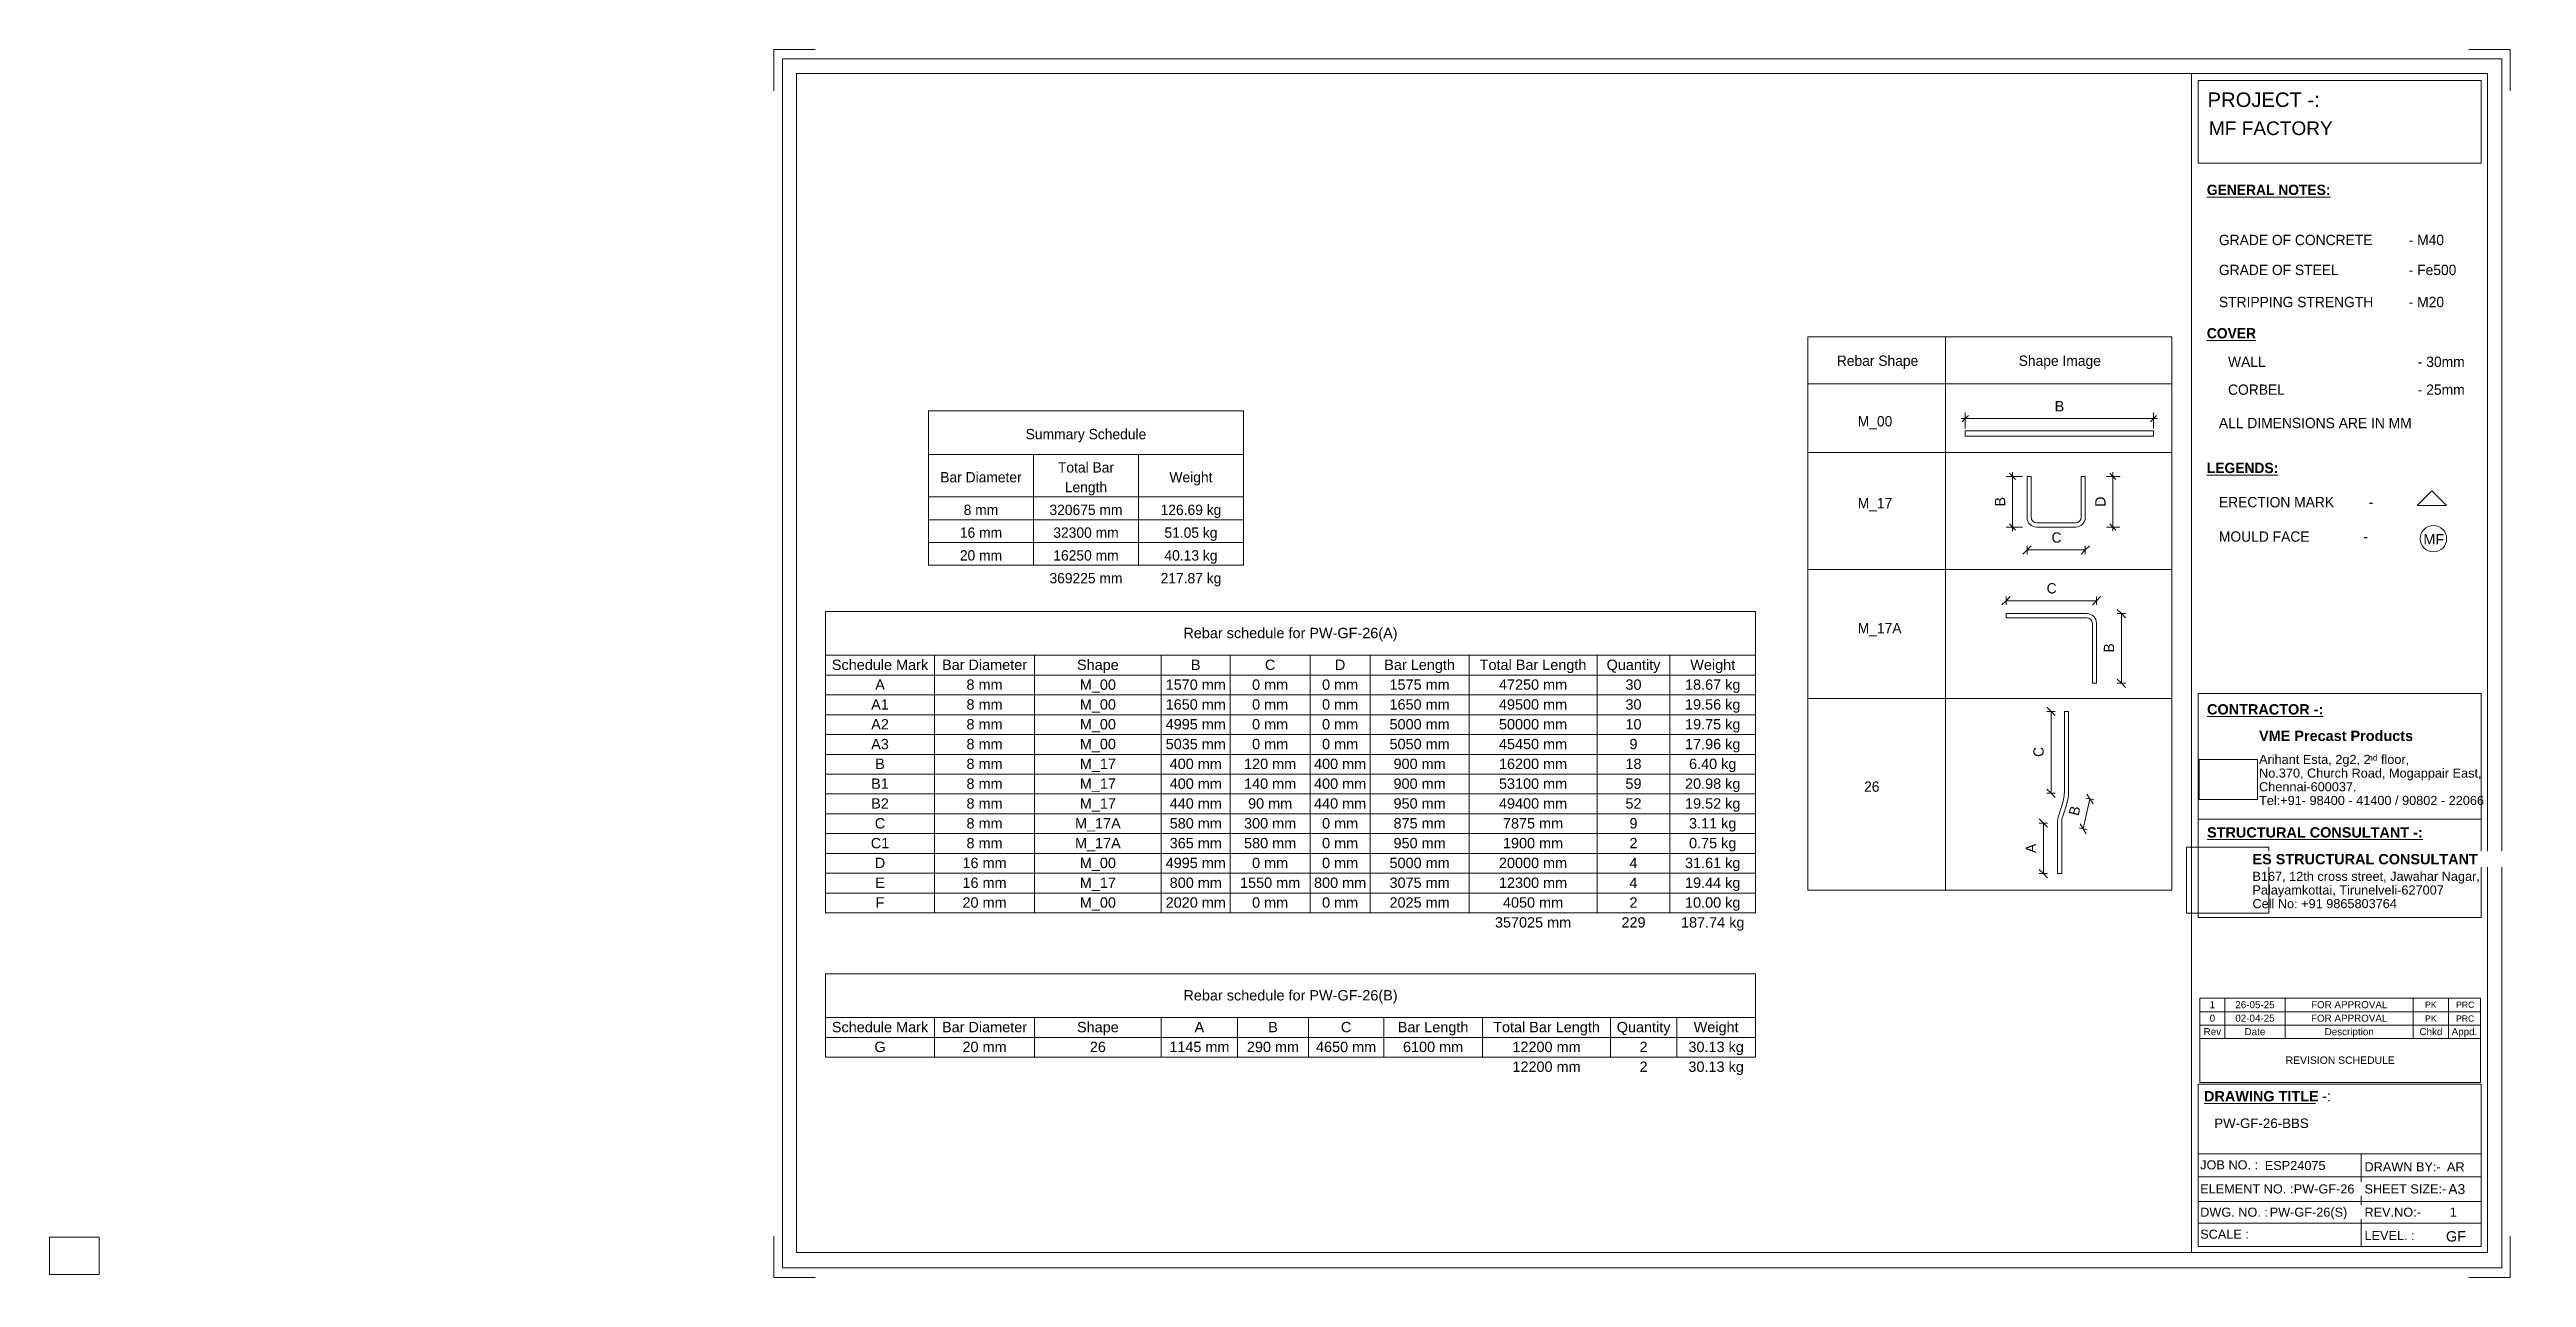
# Paper-space layout 'Layout1' of a CAD drawing. Header units: millimetres. Extents: x 0 to 599, y -1 to 296.
import ezdxf

# ---------------------------------------------------------------- set-up
doc = ezdxf.new("R2010")
doc.units = ezdxf.units.MM
for name, color, linetype, lineweight in [('A-ANNO-DIMS', 211, 'Continuous', 9), ('A-ANNO-DIMS-1', 211, 'Continuous', 9), ('A-DETL-MBND', 5, 'Continuous', 18), ('A-DETL-THIN', 151, 'Continuous', 18), ('G-ANNO-SCHD', 231, 'Continuous', 9), ('G-ANNO-TEXT', 231, 'Continuous', 9), ('G-ANNO-TTLB', 6, 'Continuous', 9), ('G-ANNO-TTLB-MEDM', 33, 'Continuous', 9), ('G-ANNO-TTLB-THIN', 151, 'Continuous', 9)]:
    doc.layers.add(name, color=color, linetype=linetype, lineweight=lineweight)
doc.styles.add('Arial', font='arial.ttf', dxfattribs={"height": 3.5})
doc.styles.add('Arial_1', font='arial.ttf', dxfattribs={"height": 2.2})
doc.styles.add('Arial_10', font='arial.ttf', dxfattribs={"height": 1.5})
doc.styles.add('Arial_2', font='arial.ttf', dxfattribs={"height": 2.4})
doc.styles.add('Arial_3', font='arial.ttf', dxfattribs={"height": 2.5})
doc.styles.add('Arial_4', font='arial.ttf', dxfattribs={"height": 1.42976})
doc.styles.add('Arial_5', font='arial.ttf', dxfattribs={"height": 2.25})
doc.styles.add('Arial_6', font='arial.ttf', dxfattribs={"height": 3.3})
doc.styles.add('Arial_7', font='arial.ttf', dxfattribs={"height": 2.3})
doc.styles.add('Arial_8', font='arial.ttf', dxfattribs={"height": 1.8})
doc.styles.add('Arial_9', font='arial.ttf', dxfattribs={"height": 1.7})
doc.styles.add('Arial_B', font='arialbd.ttf', dxfattribs={"height": 2.5})
doc.styles.add('Nirmala UI', font='Nirmala.ttf', dxfattribs={"height": 2.5})
doc.styles.add('Nirmala UI Semilight', font='NirmalaS.ttf', dxfattribs={"height": 2.5})
doc.styles.add('Nirmala UI Semilight_B', font='', dxfattribs={"height": 2.5})
doc.styles.get('Nirmala UI Semilight_B').set_extended_font_data('Nirmala UI Semilight', bold=True)
doc.dimstyles.new('Arrow_Filled_-_2_5_NI_UI', dxfattribs={"dimscale": 304.8, "dimtxt": 2.61841, "dimasz": 0.006562, "dimexe": 0.003281, "dimexo": 0.0625, "dimgap": 0.003281, "dimtad": 1, "dimdec": 0, "dimzin": 0, "dimdsep": 46, "dimtxsty": 'Nirmala UI Semilight', "dimblk1": 'OBLIQUE', "dimblk2": 'OBLIQUE', "dimsah": 1, "dimcen": 0.09, "dimazin": 0, "dimtfac": 1, "dimtdec": 4, "dimtix": 1, "dimtmove": 0, "dimatfit": 3, "dimfxl": 0.003281, "dimfxlon": 1, "dimtvp": 1, "dimtolj": 1, "dimtzin": 0, "dimarcsym": 2})
doc.dimstyles.new('Diagonal_-_2_5mm_Arial', dxfattribs={"dimscale": 304.8, "dimtxt": 2.550648, "dimasz": 0.004921, "dimexe": 0.004921, "dimexo": 0.0625, "dimgap": 0.003281, "dimtad": 1, "dimdec": 0, "dimzin": 0, "dimdsep": 46, "dimtxsty": 'Arial_3', "dimblk1": 'OBLIQUE', "dimblk2": 'OBLIQUE', "dimsah": 1, "dimcen": 0.09, "dimdle": 0.003281, "dimazin": 0, "dimtfac": 1, "dimtdec": 4, "dimtix": 1, "dimtmove": 0, "dimatfit": 3, "dimfxl": 0.007874, "dimfxlon": 1, "dimtvp": 1, "dimtolj": 1, "dimtzin": 0, "dimarcsym": 2})
doc.dimstyles.new('Diagonal_-_2_5mm_Arial_2', dxfattribs={"dimscale": 304.8, "dimtxt": 2.550648, "dimasz": 0.004921, "dimexe": 0.004921, "dimexo": 0.004921, "dimgap": 0.003281, "dimtad": 1, "dimdec": 0, "dimzin": 0, "dimdsep": 46, "dimtxsty": 'Arial_3', "dimblk1": 'OBLIQUE', "dimblk2": 'OBLIQUE', "dimsah": 1, "dimcen": 0.09, "dimdle": 0.003281, "dimazin": 0, "dimtfac": 1, "dimtdec": 4, "dimtix": 1, "dimtmove": 0, "dimatfit": 3, "dimfxl": 1, "dimtvp": 1, "dimtfill": 1, "dimtolj": 1, "dimtzin": 0, "dimarcsym": 2})
picture_1 = doc.add_image_def('image1.jpg', size_in_pixel=(996, 686))
picture_2 = doc.add_image_def('image2.jpg', size_in_pixel=(1600, 1280))

# ---------------------------------------------------------------- blocks, each defined once
blk = doc.blocks.new('ES-Landscape-A3 - ES-Landscape-A3-502445-PW-GF-26-BBS')
at = {"layer": 'G-ANNO-TTLB'}
for p, q in [((175.24, 296.27), (185.24, 296.27)), ((175.24, 296.27), (175.24, 286.27)), ((595.24, 296.27), (585.24, 296.27)), ((595.24, 296.27), (595.24, 286.27)), ((519.77, 140.54), (588.2, 140.54)), ((519.77, 86.33), (519.77, 140.54)), ((588.2, 86.33), (588.2, 140.54)), ((519.77, 110.14), (588.2, 110.14)), ((519.77, 6.78), (519.77, 46.03)), ((588.2, 6.78), (588.2, 46.03)), ((559.23, 29.2), (559.23, 6.78)), ((175.24, -0.73), (175.24, 9.27)), ((595.24, -0.73), (595.24, 9.27)), ((175.24, -0.73), (185.24, -0.73)), ((595.24, -0.73), (585.24, -0.73))]:
    blk.add_line(p, q, dxfattribs=at)
at = {"layer": 'G-ANNO-TTLB-MEDM'}
for p, q in [((180.73, 290.44), (180.73, 5.31)), ((180.73, 290.44), (589.79, 290.44)), ((518.17, 290.44), (518.17, 5.31)), ((519.77, 268.77), (519.77, 288.77)), ((519.77, 288.77), (588.2, 288.77)), ((588.2, 288.77), (588.2, 268.77)), ((589.79, 290.44), (589.79, 5.31)), ((588.2, 268.77), (519.77, 268.77)), ((519.77, 86.33), (588.2, 86.33)), ((519.77, 6.78), (588.2, 6.78)), ((180.73, 5.31), (589.79, 5.31))]:
    blk.add_line(p, q, dxfattribs=at)
at = {"layer": 'G-ANNO-TTLB-THIN'}
for p, q in [((177.29, 294.03), (177.29, 1.56)), ((593.23, 294.03), (177.29, 294.03)), ((593.23, 1.56), (593.23, 294.03)), ((519.77, 46.03), (588.2, 46.03)), ((519.77, 29.2), (588.2, 29.2)), ((519.77, 23.64), (588.2, 23.64)), ((519.77, 17.68), (588.2, 17.68)), ((519.77, 12.43), (588.2, 12.43)), ((177.29, 1.56), (593.23, 1.56))]:
    blk.add_line(p, q, dxfattribs=at)
at = {"layer": 'G-ANNO-TTLB', "char_height": 2.2, "attachment_point": 1, "style": 'Arial_1'}
for s, insert, width in [('No.370, Church Road, Mogappair East,', (534.5, 122.37), 63.4135), ('Tel:+91- 98400 - 41400 / 90802 - 22066 ', (534.5, 115.75), 65.2574), ('Chennai-600037.', (534.5, 119.06), 27.6582), ('Cell No: +91 9865803764', (532.9, 90.79), 41.0464), ('Palayamkottai, Tirunelveli-627007', (532.9, 94.09), 54.4346), ('JOB NO. :', (520.26, 27.61), 16.5949), ('DRAWN BY:-', (560, 27.14), 21.7257), ('ELEMENT NO. :', (520.26, 21.79), 26.5359), ('SHEET SIZE:-', (560, 21.79), 23.2489), ('DWG. NO. :', (520.26, 16.16), 19.481), ('REV.NO:-', (560, 16.16), 16.0338), ('SCALE :', (520.26, 10.84), 13.8692), ('LEVEL. :', (560, 10.53), 14.3502)]:
    blk.add_mtext(s, dxfattribs=dict(at, insert=insert, width=width))
at = {"layer": 'G-ANNO-TTLB'}
image = blk.add_image(picture_1, insert=(520, 114.84), size_in_units=(14.11, 9.72), dxfattribs=at)
image.dxf.flags = 7
image = blk.add_image(picture_2, insert=(516.95, 87.39), size_in_units=(19.92, 15.93), dxfattribs=at)
image.dxf.flags = 7
at = {"layer": 'G-ANNO-TTLB', "attachment_point": 1, "bg_fill": 3, "box_fill_scale": 1.25, "bg_fill_color": 256, "bg_fill_true_color": 13158600, "bg_fill_transparency": 0}
for s, insert, char_height, width, style in [('PROJECT -:', (522.05, 285.89), 3.5, 33.3502, 'Arial'), ('\\LCONTRACTOR -:', (521.92, 137.94), 2.5, 33.9114, 'Arial_B'), ('\\LSTRUCTURAL CONSULTANT -:', (521.92, 108.18), 2.5, 62.8523, 'Arial_B'), ('\\LDRAWING TITLE', (521.19, 44.36), 2.5, 33.4304, 'Arial_B'), ('A3', (580.27, 21.84), 2.4, 4.9705, 'Arial_2')]:
    blk.add_mtext(s, dxfattribs=dict(at, insert=insert, char_height=char_height, width=width, style=style))
at = {"layer": 'G-ANNO-TTLB', "char_height": 2.5, "attachment_point": 1, "style": 'Arial_B', "bg_fill": 3, "box_fill_scale": 1.25, "bg_fill_color": 256, "bg_fill_true_color": 13158600, "bg_fill_transparency": 0}
for s, insert, width in [('VME Precast Products', (534.5, 131.53), 45.135), ('ES STRUCTURAL CONSULTANT', (532.9, 101.7), 65.6582), ('\\fArial|b1|i0|c0|p34|; ', (548.78, 44.36), 1.2025)]:
    blk.add_mtext(s, dxfattribs=dict(at, insert=insert, width=width))
at = {"layer": 'G-ANNO-TTLB', "attachment_point": 1}
for s, insert, char_height, width, style in [('Arihant Esta, 2g2, 2', (534.5, 125.68), 2.2, 31.9873, 'Arial_1'), ('nd', (560.89, 125.72), 1.43, 2.7257, 'Arial_4'), (' floor,', (563.14, 125.68), 2.2, 9.1392, 'Arial_1'), ('B167, 12th cross street, Jawahar Nagar,', (532.9, 97.4), 2.2, 65.1772, 'Arial_1')]:
    blk.add_mtext(s, dxfattribs=dict(at, insert=insert, char_height=char_height, width=width, style=style))
at = {"layer": 'G-ANNO-TTLB', "insert": (549.77, 44.36), "char_height": 2.5, "width": 2.6456, "attachment_point": 1, "style": 'Arial_3', "bg_fill": 3, "box_fill_scale": 1.25, "bg_fill_color": 256, "bg_fill_true_color": 13158600, "bg_fill_transparency": 0}
blk.add_mtext('-:', dxfattribs=at)
blk = doc.blocks.new('DIMBLOCK1-PW-GF-26-BBS')
at = {"layer": 'A-ANNO-DIMS-1'}
for p, q in [((462.44, 207.01), (509.96, 207.01)), ((463.44, 207.01), (463.44, 208.51)), ((463.44, 207.01), (463.44, 204.61)), ((508.96, 207.01), (508.96, 208.51)), ((508.96, 207.01), (508.96, 204.61))]:
    blk.add_line(p, q, dxfattribs=at)
at = {"layer": 'A-ANNO-DIMS-1', "lineweight": 35}
for p, q in [((463.44, 207.01), (462.69, 206.26)), ((463.44, 207.01), (464.19, 207.76)), ((508.96, 207.01), (508.21, 206.26)), ((508.96, 207.01), (509.71, 207.76))]:
    blk.add_line(p, q, dxfattribs=at)
at = {"layer": 'A-ANNO-DIMS-1', "color": 0, "insert": (485.05, 211.25), "char_height": 2.5, "width": 2.7782, "attachment_point": 1, "line_spacing_factor": 0.941778, "style": 'Arial_3'}
blk.add_mtext('B', dxfattribs=at)
blk = doc.blocks.new('_Oblique')
at = {"color": 0, "linetype": 'ByBlock', "lineweight": -2}
blk.add_line((-0.5, -0.5), (0.5, 0.5), dxfattribs=at)
blk = doc.blocks.new('DIMBLOCK2-PW-GF-26-BBS')
at = {"layer": 'A-ANNO-DIMS-1'}
for p, q in [((474.85, 193.02), (473.35, 193.02)), ((474.85, 179.77), (474.85, 194.02)), ((474.85, 193.02), (477.25, 193.02)), ((474.85, 180.77), (473.35, 180.77)), ((474.85, 180.77), (477.25, 180.77))]:
    blk.add_line(p, q, dxfattribs=at)
at = {"layer": 'A-ANNO-DIMS-1', "lineweight": 35}
for p, q in [((474.85, 193.02), (474.1, 193.77)), ((474.85, 193.02), (475.6, 192.27)), ((474.85, 180.77), (474.1, 181.52)), ((474.85, 180.77), (475.6, 180.02))]:
    blk.add_line(p, q, dxfattribs=at)
at = {"layer": 'A-ANNO-DIMS-1', "color": 0, "insert": (470.6, 185.73), "char_height": 2.5, "width": 2.7782, "attachment_point": 1, "rotation": 90, "line_spacing_factor": 0.941778, "style": 'Arial_3'}
blk.add_mtext('B', dxfattribs=at)
blk = doc.blocks.new('DIMBLOCK3-PW-GF-26-BBS')
at = {"layer": 'A-ANNO-DIMS-1'}
for p, q in [((499.12, 193.02), (497.62, 193.02)), ((499.12, 194.02), (499.12, 179.77)), ((499.12, 193.02), (500.93, 193.02)), ((499.12, 180.77), (497.62, 180.77)), ((499.12, 180.77), (500.82, 180.77))]:
    blk.add_line(p, q, dxfattribs=at)
at = {"layer": 'A-ANNO-DIMS-1', "lineweight": 35}
for p, q in [((499.12, 193.02), (498.37, 193.77)), ((499.12, 193.02), (499.87, 192.27)), ((499.12, 180.77), (498.37, 181.52)), ((499.12, 180.77), (499.87, 180.02))]:
    blk.add_line(p, q, dxfattribs=at)
at = {"layer": 'A-ANNO-DIMS-1', "color": 0, "insert": (494.88, 185.64), "char_height": 2.5, "width": 3.0137, "attachment_point": 1, "rotation": 90, "line_spacing_factor": 0.941778, "style": 'Arial_3', "bg_fill": 3, "box_fill_scale": 1.25, "bg_fill_color": 256, "bg_fill_true_color": 13158600, "bg_fill_transparency": 0}
blk.add_mtext('D', dxfattribs=at)
blk = doc.blocks.new('DIMBLOCK4-PW-GF-26-BBS')
at = {"layer": 'A-ANNO-DIMS-1'}
for p, q in [((473.3, 162.94), (472.3, 161.94)), ((473.3, 162.94), (474.3, 163.94)), ((473.3, 162.94), (473.3, 163.94)), ((473.3, 162.94), (495.17, 162.94)), ((473.3, 162.94), (473.3, 161.94)), ((495.17, 162.94), (494.17, 161.94)), ((495.17, 162.94), (496.17, 163.94)), ((495.17, 162.94), (495.17, 163.94)), ((495.17, 162.94), (495.17, 161.94))]:
    blk.add_line(p, q, dxfattribs=at)
at = {"layer": 'A-ANNO-DIMS-1', "color": 0, "insert": (483.12, 167.21), "char_height": 2.5, "width": 2.6851, "attachment_point": 1, "line_spacing_factor": 1.142579, "style": 'Nirmala UI Semilight'}
blk.add_mtext('C', dxfattribs=at)
blk = doc.blocks.new('DIMBLOCK5-PW-GF-26-BBS')
at = {"layer": 'A-ANNO-DIMS-1'}
for p, q in [((501.2, 159.84), (500.2, 160.84)), ((501.2, 159.84), (500.2, 159.84)), ((501.2, 143), (501.2, 159.84)), ((501.2, 159.84), (502.2, 158.84)), ((501.2, 159.84), (502.2, 159.84)), ((501.2, 143), (500.2, 144)), ((501.2, 143), (500.2, 143)), ((501.2, 143), (502.2, 142)), ((501.2, 143), (502.2, 143))]:
    blk.add_line(p, q, dxfattribs=at)
at = {"layer": 'A-ANNO-DIMS-1', "color": 0, "insert": (496.94, 150.42), "char_height": 2.5, "width": 2.3994, "attachment_point": 1, "rotation": 90, "line_spacing_factor": 1.142579, "style": 'Nirmala UI Semilight'}
blk.add_mtext('B', dxfattribs=at)
blk = doc.blocks.new('DIMBLOCK6-PW-GF-26-BBS')
at = {"layer": 'A-ANNO-DIMS-1'}
for p, q in [((482.34, 109.18), (481.34, 110.18)), ((482.34, 109.18), (481.34, 109.18)), ((482.34, 96.97), (482.34, 109.18)), ((482.34, 109.18), (483.34, 108.18)), ((482.34, 109.18), (483.34, 109.18)), ((482.34, 96.97), (481.34, 97.97)), ((482.34, 96.97), (481.34, 96.97)), ((482.34, 96.97), (483.34, 95.97)), ((482.34, 96.97), (483.34, 96.97))]:
    blk.add_line(p, q, dxfattribs=at)
at = {"layer": 'A-ANNO-DIMS-1', "color": 0, "insert": (478.08, 101.94), "char_height": 2.5, "width": 2.7422, "attachment_point": 1, "rotation": 90, "line_spacing_factor": 1.142579, "style": 'Nirmala UI Semilight'}
blk.add_mtext('A', dxfattribs=at)
blk = doc.blocks.new('DIMBLOCK7-PW-GF-26-BBS')
at = {"layer": 'A-ANNO-DIMS-1'}
for p, q in [((491.96, 107.78), (493.6, 115)), ((493.6, 115), (492.62, 115.22)), ((493.6, 115), (492.84, 116.19)), ((493.6, 115), (494.35, 113.8)), ((493.6, 115), (494.57, 114.78)), ((491.96, 107.78), (490.98, 108)), ((491.96, 107.78), (491.21, 108.97)), ((491.96, 107.78), (492.71, 106.58)), ((491.96, 107.78), (492.94, 107.56))]:
    blk.add_line(p, q, dxfattribs=at)
at = {"layer": 'A-ANNO-DIMS-1', "color": 0, "insert": (488.4, 111.35), "char_height": 2.5, "width": 2.3994, "attachment_point": 1, "rotation": 77.23618, "line_spacing_factor": 1.142579, "style": 'Nirmala UI Semilight'}
blk.add_mtext('B', dxfattribs=at)
blk = doc.blocks.new('DIMBLOCK8-PW-GF-26-BBS')
at = {"layer": 'A-ANNO-DIMS-1'}
for p, q in [((484.17, 136.19), (483.17, 137.19)), ((484.17, 136.19), (483.17, 136.19)), ((484.17, 116.4), (484.17, 136.19)), ((484.17, 136.19), (485.17, 135.19)), ((484.17, 136.19), (485.17, 136.19)), ((484.17, 116.4), (483.17, 117.4)), ((484.17, 116.4), (483.17, 116.4)), ((484.17, 116.4), (485.17, 115.4)), ((484.17, 116.4), (485.17, 116.4))]:
    blk.add_line(p, q, dxfattribs=at)
at = {"layer": 'A-ANNO-DIMS-1', "color": 0, "insert": (479.9, 125.18), "char_height": 2.5, "width": 2.6851, "attachment_point": 1, "rotation": 90, "line_spacing_factor": 1.142579, "style": 'Nirmala UI Semilight'}
blk.add_mtext('C', dxfattribs=at)
blk = doc.blocks.new('DIMBLOCK9-PW-GF-26-BBS')
at = {"layer": 'A-ANNO-DIMS-1'}
for p, q in [((478.37, 175.24), (477.37, 174.24)), ((478.37, 175.24), (479.37, 176.24)), ((478.37, 175.24), (478.37, 176.24)), ((478.37, 175.24), (492.46, 175.24)), ((478.37, 175.24), (478.37, 174.24)), ((492.46, 175.24), (491.46, 174.24)), ((492.46, 175.24), (493.46, 176.24)), ((492.46, 175.24), (492.46, 176.24)), ((492.46, 175.24), (492.46, 174.24))]:
    blk.add_line(p, q, dxfattribs=at)
at = {"layer": 'A-ANNO-DIMS-1', "color": 0, "insert": (484.3, 179.5), "char_height": 2.5, "width": 2.6851, "attachment_point": 1, "line_spacing_factor": 1.142579, "style": 'Nirmala UI Semilight'}
blk.add_mtext('C', dxfattribs=at)

psp = doc.layouts.get("Layout1")

# ---------------------------------------------------------------- linework, layer by layer
at = {"layer": 'A-DETL-MBND'}
for p, q in [((425.32, 215.44), (513.41, 215.44)), ((463.44, 204.04), (508.96, 204.04)), ((463.44, 204.04), (463.44, 202.74)), ((508.96, 204.04), (508.96, 202.74)), ((463.44, 202.74), (508.96, 202.74))]:
    psp.add_line(p, q, dxfattribs=at)
at = {"layer": 'A-DETL-THIN'}
for p, q in [((425.32, 226.77), (513.41, 226.77)), ((425.32, 226.77), (425.32, 92.93)), ((458.61, 226.77), (458.61, 92.93)), ((513.41, 226.77), (513.41, 92.93)), ((425.32, 198.79), (513.41, 198.79)), ((478.37, 183.08), (478.37, 193.02)), ((478.37, 193.02), (479.37, 193.02)), ((479.37, 193.02), (479.37, 183.14)), ((491.46, 193.02), (491.46, 183.14)), ((492.46, 193.02), (491.46, 193.02)), ((492.46, 183.08), (492.46, 193.02)), ((576.32, 189.51), (572.78, 185.98)), ((572.78, 185.98), (579.86, 185.98)), ((579.86, 185.98), (576.32, 189.51)), ((490.15, 180.77), (480.68, 180.77)), ((480.75, 181.77), (490.09, 181.77)), ((425.32, 170.52), (513.41, 170.52)), ((473.3, 159.84), (492.86, 159.84)), ((473.3, 159.84), (473.3, 158.84)), ((492.82, 158.84), (473.3, 158.84)), ((494.17, 143), (494.17, 157.49)), ((495.17, 157.53), (495.17, 143)), ((425.32, 139.27), (513.41, 139.27)), ((494.17, 143), (495.17, 143)), ((487.4, 116.4), (487.4, 136.19)), ((487.4, 136.19), (488.4, 136.19)), ((488.4, 136.19), (488.4, 116.4)), ((486.06, 111.11), (487.08, 114.38)), ((488.04, 114.08), (487.01, 110.81)), ((485.76, 96.97), (485.76, 109.18)), ((486.76, 109.18), (486.76, 96.97)), ((485.76, 96.97), (486.76, 96.97)), ((425.32, 92.93), (513.41, 92.93))]:
    psp.add_line(p, q, dxfattribs=at)
psp.add_circle((576.67, 177.96), 3.2, dxfattribs=at)
for centre, radius, start, end in [((480.68, 183.08), 2.31, 180, 270), ((480.75, 183.14), 1.38, 180, 270), ((490.09, 183.14), 1.38, 270, 0), ((490.15, 183.08), 2.31, 270, 0), ((492.82, 157.49), 1.35, 0, 90), ((492.86, 157.53), 2.31, 360, 90), ((480.64, 116.4), 6.75, 342.52997, 360), ((480.64, 116.4), 7.75, 342.52997, 0), ((492.18, 109.18), 6.42, 162.52997, 180), ((492.18, 109.18), 5.42, 162.52997, 180)]:
    psp.add_arc(centre, radius, start, end, dxfattribs=at)

# ---------------------------------------------------------------- viewports
at = {"layer": '0'}
psp.add_viewport(center=(6, 4.5), size=(12, 9), view_center_point=(6, 4.5), view_height=12, dxfattribs=at)

# ---------------------------------------------------------------- next in the draw order: block references
at = {"layer": 'G-ANNO-TTLB'}
psp.add_blockref('ES-Landscape-A3 - ES-Landscape-A3-502445-PW-GF-26-BBS', (0, 0), dxfattribs=at)

# ---------------------------------------------------------------- next in the draw order: linework, layer by layer
at = {"layer": 'A-DETL-THIN', "lineweight": 9}
for p, q in [((212.62, 208.92), (212.62, 198.34)), ((288.82, 208.92), (212.62, 208.92)), ((288.82, 198.34), (288.82, 208.92)), ((212.62, 198.34), (212.62, 188.07)), ((212.62, 198.34), (288.82, 198.34)), ((238.02, 198.34), (238.02, 188.07)), ((263.42, 198.34), (263.42, 188.07)), ((288.82, 198.34), (288.82, 188.07)), ((238.02, 188.07), (212.62, 188.07)), ((212.62, 188.07), (212.62, 182.55)), ((263.42, 188.07), (238.02, 188.07)), ((238.02, 188.07), (238.02, 182.55)), ((288.82, 188.07), (263.42, 188.07)), ((263.42, 188.07), (263.42, 182.55)), ((288.82, 188.07), (288.82, 182.55)), ((238.02, 182.55), (212.62, 182.55)), ((212.62, 182.55), (212.62, 177.04)), ((263.42, 182.55), (238.02, 182.55)), ((238.02, 182.55), (238.02, 177.04)), ((288.82, 182.55), (263.42, 182.55)), ((263.42, 182.55), (263.42, 177.04)), ((288.82, 182.55), (288.82, 177.04)), ((238.02, 177.04), (212.62, 177.04)), ((212.62, 177.04), (212.62, 171.53)), ((263.42, 177.04), (238.02, 177.04)), ((238.02, 177.04), (238.02, 171.53)), ((288.82, 177.04), (263.42, 177.04)), ((263.42, 177.04), (263.42, 171.53)), ((288.82, 177.04), (288.82, 171.53)), ((238.02, 171.53), (212.62, 171.53)), ((263.42, 171.53), (238.02, 171.53)), ((288.82, 171.53), (263.42, 171.53)), ((187.7, 160.34), (187.7, 149.76)), ((412.69, 160.34), (187.7, 160.34)), ((412.69, 149.76), (412.69, 160.34)), ((187.7, 149.76), (187.7, 144.97)), ((187.7, 149.76), (412.69, 149.76)), ((214.1, 144.97), (187.7, 144.97)), ((187.7, 144.97), (187.7, 140.18)), ((214.1, 149.76), (214.1, 144.97)), ((238.25, 144.97), (214.1, 144.97)), ((214.1, 144.97), (214.1, 140.18)), ((238.25, 149.76), (238.25, 144.97)), ((268.95, 144.97), (238.25, 144.97)), ((238.25, 144.97), (238.25, 140.18)), ((268.95, 149.76), (268.95, 144.97)), ((285.61, 144.97), (268.95, 144.97)), ((268.95, 144.97), (268.95, 140.18)), ((285.61, 149.76), (285.61, 144.97)), ((304.93, 144.97), (285.61, 144.97)), ((285.61, 144.97), (285.61, 140.18)), ((304.93, 149.76), (304.93, 144.97)), ((319.48, 144.97), (304.93, 144.97)), ((304.93, 144.97), (304.93, 140.18)), ((319.48, 149.76), (319.48, 144.97)), ((343.38, 144.97), (319.48, 144.97)), ((319.48, 144.97), (319.48, 140.18)), ((343.38, 149.76), (343.38, 144.97)), ((374.36, 144.97), (343.38, 144.97)), ((343.38, 144.97), (343.38, 140.18)), ((374.36, 149.76), (374.36, 144.97)), ((391.98, 144.97), (374.36, 144.97)), ((374.36, 144.97), (374.36, 140.18)), ((391.98, 149.76), (391.98, 144.97)), ((412.69, 144.97), (391.98, 144.97)), ((391.98, 144.97), (391.98, 140.18)), ((412.69, 149.76), (412.69, 144.97)), ((412.69, 144.97), (412.69, 140.18)), ((214.1, 140.18), (187.7, 140.18)), ((187.7, 140.18), (187.7, 135.39)), ((238.25, 140.18), (214.1, 140.18)), ((214.1, 140.18), (214.1, 135.39)), ((268.95, 140.18), (238.25, 140.18)), ((238.25, 140.18), (238.25, 135.39)), ((285.61, 140.18), (268.95, 140.18)), ((268.95, 140.18), (268.95, 135.39)), ((304.93, 140.18), (285.61, 140.18)), ((285.61, 140.18), (285.61, 135.39)), ((319.48, 140.18), (304.93, 140.18)), ((304.93, 140.18), (304.93, 135.39)), ((343.38, 140.18), (319.48, 140.18)), ((319.48, 140.18), (319.48, 135.39)), ((374.36, 140.18), (343.38, 140.18)), ((343.38, 140.18), (343.38, 135.39)), ((391.98, 140.18), (374.36, 140.18)), ((374.36, 140.18), (374.36, 135.39)), ((412.69, 140.18), (391.98, 140.18)), ((391.98, 140.18), (391.98, 135.39)), ((412.69, 140.18), (412.69, 135.39)), ((214.1, 135.39), (187.7, 135.39)), ((187.7, 135.39), (187.7, 130.59)), ((238.25, 135.39), (214.1, 135.39)), ((214.1, 135.39), (214.1, 130.59)), ((268.95, 135.39), (238.25, 135.39)), ((238.25, 135.39), (238.25, 130.59)), ((285.61, 135.39), (268.95, 135.39)), ((268.95, 135.39), (268.95, 130.59)), ((304.93, 135.39), (285.61, 135.39)), ((285.61, 135.39), (285.61, 130.59)), ((319.48, 135.39), (304.93, 135.39)), ((304.93, 135.39), (304.93, 130.59)), ((343.38, 135.39), (319.48, 135.39)), ((319.48, 135.39), (319.48, 130.59)), ((374.36, 135.39), (343.38, 135.39)), ((343.38, 135.39), (343.38, 130.59)), ((391.98, 135.39), (374.36, 135.39)), ((374.36, 135.39), (374.36, 130.59)), ((412.69, 135.39), (391.98, 135.39)), ((391.98, 135.39), (391.98, 130.59)), ((412.69, 135.39), (412.69, 130.59)), ((214.1, 130.59), (187.7, 130.59)), ((187.7, 130.59), (187.7, 125.8)), ((238.25, 130.59), (214.1, 130.59)), ((214.1, 130.59), (214.1, 125.8)), ((268.95, 130.59), (238.25, 130.59)), ((238.25, 130.59), (238.25, 125.8)), ((285.61, 130.59), (268.95, 130.59)), ((268.95, 130.59), (268.95, 125.8)), ((304.93, 130.59), (285.61, 130.59)), ((285.61, 130.59), (285.61, 125.8)), ((319.48, 130.59), (304.93, 130.59)), ((304.93, 130.59), (304.93, 125.8)), ((343.38, 130.59), (319.48, 130.59)), ((319.48, 130.59), (319.48, 125.8)), ((374.36, 130.59), (343.38, 130.59)), ((343.38, 130.59), (343.38, 125.8)), ((391.98, 130.59), (374.36, 130.59)), ((374.36, 130.59), (374.36, 125.8)), ((412.69, 130.59), (391.98, 130.59)), ((391.98, 130.59), (391.98, 125.8)), ((412.69, 130.59), (412.69, 125.8)), ((214.1, 125.8), (187.7, 125.8)), ((187.7, 125.8), (187.7, 121.01)), ((214.1, 121.01), (187.7, 121.01)), ((187.7, 121.01), (187.7, 116.22)), ((238.25, 125.8), (214.1, 125.8)), ((214.1, 125.8), (214.1, 121.01)), ((238.25, 121.01), (214.1, 121.01)), ((214.1, 121.01), (214.1, 116.22)), ((268.95, 125.8), (238.25, 125.8)), ((238.25, 125.8), (238.25, 121.01)), ((268.95, 121.01), (238.25, 121.01)), ((238.25, 121.01), (238.25, 116.22)), ((285.61, 125.8), (268.95, 125.8)), ((268.95, 125.8), (268.95, 121.01)), ((285.61, 121.01), (268.95, 121.01)), ((268.95, 121.01), (268.95, 116.22)), ((304.93, 125.8), (285.61, 125.8)), ((285.61, 125.8), (285.61, 121.01)), ((304.93, 121.01), (285.61, 121.01)), ((285.61, 121.01), (285.61, 116.22)), ((319.48, 125.8), (304.93, 125.8)), ((304.93, 125.8), (304.93, 121.01)), ((319.48, 121.01), (304.93, 121.01)), ((304.93, 121.01), (304.93, 116.22)), ((343.38, 125.8), (319.48, 125.8)), ((319.48, 125.8), (319.48, 121.01)), ((343.38, 121.01), (319.48, 121.01)), ((319.48, 121.01), (319.48, 116.22)), ((374.36, 125.8), (343.38, 125.8)), ((343.38, 125.8), (343.38, 121.01)), ((374.36, 121.01), (343.38, 121.01)), ((343.38, 121.01), (343.38, 116.22)), ((391.98, 125.8), (374.36, 125.8)), ((374.36, 125.8), (374.36, 121.01)), ((391.98, 121.01), (374.36, 121.01)), ((374.36, 121.01), (374.36, 116.22)), ((412.69, 125.8), (391.98, 125.8)), ((391.98, 125.8), (391.98, 121.01)), ((412.69, 121.01), (391.98, 121.01)), ((391.98, 121.01), (391.98, 116.22)), ((412.69, 125.8), (412.69, 121.01)), ((412.69, 121.01), (412.69, 116.22)), ((214.1, 116.22), (187.7, 116.22)), ((187.7, 116.22), (187.7, 111.43)), ((238.25, 116.22), (214.1, 116.22)), ((214.1, 116.22), (214.1, 111.43)), ((268.95, 116.22), (238.25, 116.22)), ((238.25, 116.22), (238.25, 111.43)), ((285.61, 116.22), (268.95, 116.22)), ((268.95, 116.22), (268.95, 111.43)), ((304.93, 116.22), (285.61, 116.22)), ((285.61, 116.22), (285.61, 111.43)), ((319.48, 116.22), (304.93, 116.22)), ((304.93, 116.22), (304.93, 111.43)), ((343.38, 116.22), (319.48, 116.22)), ((319.48, 116.22), (319.48, 111.43)), ((374.36, 116.22), (343.38, 116.22)), ((343.38, 116.22), (343.38, 111.43)), ((391.98, 116.22), (374.36, 116.22)), ((374.36, 116.22), (374.36, 111.43)), ((412.69, 116.22), (391.98, 116.22)), ((391.98, 116.22), (391.98, 111.43)), ((412.69, 116.22), (412.69, 111.43)), ((214.1, 111.43), (187.7, 111.43)), ((187.7, 111.43), (187.7, 106.63)), ((238.25, 111.43), (214.1, 111.43)), ((214.1, 111.43), (214.1, 106.63)), ((268.95, 111.43), (238.25, 111.43)), ((238.25, 111.43), (238.25, 106.63)), ((285.61, 111.43), (268.95, 111.43)), ((268.95, 111.43), (268.95, 106.63)), ((304.93, 111.43), (285.61, 111.43)), ((285.61, 111.43), (285.61, 106.63)), ((319.48, 111.43), (304.93, 111.43)), ((304.93, 111.43), (304.93, 106.63)), ((343.38, 111.43), (319.48, 111.43)), ((319.48, 111.43), (319.48, 106.63)), ((374.36, 111.43), (343.38, 111.43)), ((343.38, 111.43), (343.38, 106.63)), ((391.98, 111.43), (374.36, 111.43)), ((374.36, 111.43), (374.36, 106.63)), ((412.69, 111.43), (391.98, 111.43)), ((391.98, 111.43), (391.98, 106.63)), ((412.69, 111.43), (412.69, 106.63)), ((214.1, 106.63), (187.7, 106.63)), ((187.7, 106.63), (187.7, 101.84)), ((238.25, 106.63), (214.1, 106.63)), ((214.1, 106.63), (214.1, 101.84)), ((268.95, 106.63), (238.25, 106.63)), ((238.25, 106.63), (238.25, 101.84)), ((285.61, 106.63), (268.95, 106.63)), ((268.95, 106.63), (268.95, 101.84)), ((304.93, 106.63), (285.61, 106.63)), ((285.61, 106.63), (285.61, 101.84)), ((319.48, 106.63), (304.93, 106.63)), ((304.93, 106.63), (304.93, 101.84)), ((343.38, 106.63), (319.48, 106.63)), ((319.48, 106.63), (319.48, 101.84)), ((374.36, 106.63), (343.38, 106.63)), ((343.38, 106.63), (343.38, 101.84)), ((391.98, 106.63), (374.36, 106.63)), ((374.36, 106.63), (374.36, 101.84)), ((412.69, 106.63), (391.98, 106.63)), ((391.98, 106.63), (391.98, 101.84)), ((412.69, 106.63), (412.69, 101.84)), ((214.1, 101.84), (187.7, 101.84)), ((187.7, 101.84), (187.7, 97.05)), ((214.1, 97.05), (187.7, 97.05)), ((187.7, 97.05), (187.7, 92.26)), ((238.25, 101.84), (214.1, 101.84)), ((214.1, 101.84), (214.1, 97.05)), ((238.25, 97.05), (214.1, 97.05)), ((214.1, 97.05), (214.1, 92.26)), ((268.95, 101.84), (238.25, 101.84)), ((238.25, 101.84), (238.25, 97.05)), ((268.95, 97.05), (238.25, 97.05)), ((238.25, 97.05), (238.25, 92.26)), ((285.61, 101.84), (268.95, 101.84)), ((268.95, 101.84), (268.95, 97.05)), ((285.61, 97.05), (268.95, 97.05)), ((268.95, 97.05), (268.95, 92.26)), ((304.93, 101.84), (285.61, 101.84)), ((285.61, 101.84), (285.61, 97.05)), ((304.93, 97.05), (285.61, 97.05)), ((285.61, 97.05), (285.61, 92.26)), ((319.48, 101.84), (304.93, 101.84)), ((304.93, 101.84), (304.93, 97.05)), ((319.48, 97.05), (304.93, 97.05)), ((304.93, 97.05), (304.93, 92.26)), ((343.38, 101.84), (319.48, 101.84)), ((319.48, 101.84), (319.48, 97.05)), ((343.38, 97.05), (319.48, 97.05)), ((319.48, 97.05), (319.48, 92.26)), ((374.36, 101.84), (343.38, 101.84)), ((343.38, 101.84), (343.38, 97.05)), ((374.36, 97.05), (343.38, 97.05)), ((343.38, 97.05), (343.38, 92.26)), ((391.98, 101.84), (374.36, 101.84)), ((374.36, 101.84), (374.36, 97.05)), ((391.98, 97.05), (374.36, 97.05)), ((374.36, 97.05), (374.36, 92.26)), ((412.69, 101.84), (391.98, 101.84)), ((391.98, 101.84), (391.98, 97.05)), ((412.69, 97.05), (391.98, 97.05)), ((391.98, 97.05), (391.98, 92.26)), ((412.69, 101.84), (412.69, 97.05)), ((412.69, 97.05), (412.69, 92.26)), ((214.1, 92.26), (187.7, 92.26)), ((187.7, 92.26), (187.7, 87.47)), ((238.25, 92.26), (214.1, 92.26)), ((214.1, 92.26), (214.1, 87.47)), ((268.95, 92.26), (238.25, 92.26)), ((238.25, 92.26), (238.25, 87.47)), ((285.61, 92.26), (268.95, 92.26)), ((268.95, 92.26), (268.95, 87.47)), ((304.93, 92.26), (285.61, 92.26)), ((285.61, 92.26), (285.61, 87.47)), ((319.48, 92.26), (304.93, 92.26)), ((304.93, 92.26), (304.93, 87.47)), ((343.38, 92.26), (319.48, 92.26)), ((319.48, 92.26), (319.48, 87.47)), ((374.36, 92.26), (343.38, 92.26)), ((343.38, 92.26), (343.38, 87.47)), ((391.98, 92.26), (374.36, 92.26)), ((374.36, 92.26), (374.36, 87.47)), ((412.69, 92.26), (391.98, 92.26)), ((391.98, 92.26), (391.98, 87.47)), ((412.69, 92.26), (412.69, 87.47)), ((214.1, 87.47), (187.7, 87.47)), ((238.25, 87.47), (214.1, 87.47)), ((268.95, 87.47), (238.25, 87.47)), ((285.61, 87.47), (268.95, 87.47)), ((304.93, 87.47), (285.61, 87.47)), ((319.48, 87.47), (304.93, 87.47)), ((343.38, 87.47), (319.48, 87.47)), ((374.36, 87.47), (343.38, 87.47)), ((391.98, 87.47), (374.36, 87.47)), ((412.69, 87.47), (391.98, 87.47)), ((187.7, 72.72), (187.7, 62.14)), ((412.7, 72.72), (187.7, 72.72)), ((412.7, 62.14), (412.7, 72.72)), ((526.21, 66.82), (520.21, 66.82)), ((520.21, 63.56), (520.21, 66.82)), ((540.81, 66.82), (526.21, 66.82)), ((526.21, 63.56), (526.21, 66.82)), ((571.81, 66.82), (540.81, 66.82)), ((540.81, 63.56), (540.81, 66.82)), ((580.34, 66.82), (571.81, 66.82)), ((571.81, 63.56), (571.81, 66.82)), ((588.04, 66.82), (580.34, 66.82)), ((580.34, 63.56), (580.34, 66.82)), ((588.04, 63.56), (588.04, 66.82)), ((187.7, 62.14), (187.7, 57.34)), ((187.7, 62.14), (412.7, 62.14)), ((214.1, 62.14), (214.1, 57.34)), ((238.25, 62.14), (238.25, 57.34)), ((268.95, 62.14), (268.95, 57.34)), ((287.36, 62.14), (287.36, 57.34)), ((304.55, 62.14), (304.55, 57.34)), ((322.74, 62.14), (322.74, 57.34)), ((346.64, 62.14), (346.64, 57.34)), ((377.62, 62.14), (377.62, 57.34)), ((393.62, 62.14), (393.62, 57.34)), ((412.7, 62.14), (412.7, 57.34)), ((526.21, 63.56), (520.21, 63.56)), ((520.21, 60.3), (520.21, 63.56)), ((526.21, 60.3), (520.21, 60.3)), ((520.21, 57.04), (520.21, 60.3)), ((540.81, 63.56), (526.21, 63.56)), ((526.21, 60.3), (526.21, 63.56)), ((540.81, 60.3), (526.21, 60.3)), ((526.21, 57.04), (526.21, 60.3)), ((571.81, 63.56), (540.81, 63.56)), ((540.81, 60.3), (540.81, 63.56)), ((571.81, 60.3), (540.81, 60.3)), ((540.81, 57.04), (540.81, 60.3)), ((580.34, 63.56), (571.81, 63.56)), ((571.81, 60.3), (571.81, 63.56)), ((580.34, 60.3), (571.81, 60.3)), ((571.81, 57.04), (571.81, 60.3)), ((588.04, 63.56), (580.34, 63.56)), ((580.34, 60.3), (580.34, 63.56)), ((588.04, 60.3), (580.34, 60.3)), ((580.34, 57.04), (580.34, 60.3)), ((588.04, 60.3), (588.04, 63.56)), ((588.04, 57.04), (588.04, 60.3)), ((214.1, 57.34), (187.7, 57.34)), ((187.7, 57.34), (187.7, 52.55)), ((238.25, 57.34), (214.1, 57.34)), ((214.1, 57.34), (214.1, 52.55)), ((268.95, 57.34), (238.25, 57.34)), ((238.25, 57.34), (238.25, 52.55)), ((287.36, 57.34), (268.95, 57.34)), ((268.95, 57.34), (268.95, 52.55)), ((304.55, 57.34), (287.36, 57.34)), ((287.36, 57.34), (287.36, 52.55)), ((322.74, 57.34), (304.55, 57.34)), ((304.55, 57.34), (304.55, 52.55)), ((346.64, 57.34), (322.74, 57.34)), ((322.74, 57.34), (322.74, 52.55)), ((377.62, 57.34), (346.64, 57.34)), ((346.64, 57.34), (346.64, 52.55)), ((393.62, 57.34), (377.62, 57.34)), ((377.62, 57.34), (377.62, 52.55)), ((412.7, 57.34), (393.62, 57.34)), ((393.62, 57.34), (393.62, 52.55)), ((412.7, 57.34), (412.7, 52.55)), ((520.21, 57.04), (520.21, 46.46)), ((588.04, 57.04), (520.21, 57.04)), ((588.04, 46.46), (588.04, 57.04)), ((214.1, 52.55), (187.7, 52.55)), ((238.25, 52.55), (214.1, 52.55)), ((268.95, 52.55), (238.25, 52.55)), ((287.36, 52.55), (268.95, 52.55)), ((304.55, 52.55), (287.36, 52.55)), ((322.74, 52.55), (304.55, 52.55)), ((346.64, 52.55), (322.74, 52.55)), ((377.62, 52.55), (346.64, 52.55)), ((393.62, 52.55), (377.62, 52.55)), ((412.7, 52.55), (393.62, 52.55)), ((520.21, 46.46), (588.04, 46.46))]:
    psp.add_line(p, q, dxfattribs=at)

# ---------------------------------------------------------------- next in the draw order: texts
at = {"layer": 'G-ANNO-SCHD', "attachment_point": 2}
for s, insert, char_height, width, line_spacing_factor, style in [('Summary Schedule', (250.72, 204.51), 2.5, 36.0073, 1.142579, 'Nirmala UI'), ('Bar Diameter', (225.32, 194.08), 2.5, 23.942, 1.142579, 'Nirmala UI Semilight'), ('Total Bar\\PLength', (250.72, 196.46), 2.5, 16.2127, 1.142579, 'Nirmala UI Semilight'), ('Weight', (276.12, 194.08), 2.5, 13.1964, 1.142579, 'Nirmala UI Semilight'), ('8 mm', (225.32, 186.19), 2.5, 10.5885, 1.142579, 'Nirmala UI Semilight'), ('320675 mm', (250.72, 186.19), 2.5, 21.8055, 1.142579, 'Nirmala UI Semilight'), ('126.69 kg', (276.12, 186.19), 2.5, 17.2181, 1.142579, 'Nirmala UI Semilight'), ('16 mm', (225.32, 180.68), 2.5, 12.191, 1.142579, 'Nirmala UI Semilight'), ('32300 mm', (250.72, 180.68), 2.5, 19.6375, 1.142579, 'Nirmala UI Semilight'), ('51.05 kg', (276.12, 180.68), 2.5, 14.9559, 1.142579, 'Nirmala UI Semilight'), ('20 mm', (225.32, 175.17), 2.5, 12.8508, 1.142579, 'Nirmala UI Semilight'), ('16250 mm', (250.72, 175.17), 2.5, 18.9777, 1.142579, 'Nirmala UI Semilight'), ('40.13 kg', (276.12, 175.17), 2.5, 15.0502, 1.142579, 'Nirmala UI Semilight'), ('369225 mm', (250.72, 169.66), 2.5, 21.8997, 1.142579, 'Nirmala UI Semilight'), ('217.87 kg', (276.12, 169.66), 2.5, 17.0296, 1.142579, 'Nirmala UI Semilight'), ('Rebar schedule for PW-GF-26(A)', (300.19, 156.4), 2.5, 61.8578, 0.941778, 'Arial_3'), ('Schedule Mark', (200.9, 148.71), 2.5, 27.8222, 0.941778, 'Arial_3'), ('A', (200.9, 143.92), 2.5, 2.7853, 0.941778, 'Arial_3'), ('Bar Diameter', (226.18, 148.71), 2.5, 24.5472, 0.941778, 'Arial_3'), ('8 mm', (226.18, 143.92), 2.5, 10.4066, 0.941778, 'Arial_3'), ('Shape', (253.6, 148.71), 2.5, 12.09, 0.941778, 'Arial_3'), ('M_00', (253.6, 143.92), 2.5, 10.4372, 0.941778, 'Arial_3'), ('1570 mm', (277.28, 143.92), 2.5, 17.3851, 0.941778, 'Arial_3'), ('B', (277.28, 148.71), 2.5, 2.7853, 0.941778, 'Arial_3'), ('0 mm', (295.27, 143.92), 2.5, 10.4066, 0.941778, 'Arial_3'), ('C', (295.27, 148.71), 2.5, 2.9995, 0.941778, 'Arial_3'), ('0 mm', (312.2, 143.92), 2.5, 10.4066, 0.941778, 'Arial_3'), ('D', (312.2, 148.71), 2.5, 2.9995, 0.941778, 'Arial_3'), ('Bar Length', (331.43, 148.71), 2.5, 20.4458, 0.941778, 'Arial_3'), ('1575 mm', (331.43, 143.92), 2.5, 17.3851, 0.941778, 'Arial_3'), ('Total Bar Length', (358.87, 148.71), 2.5, 30.883, 0.941778, 'Arial_3'), ('47250 mm', (358.87, 143.92), 2.5, 19.7113, 0.941778, 'Arial_3'), ('Quantity', (383.17, 148.71), 2.5, 15.4568, 0.941778, 'Arial_3'), ('30', (383.17, 143.92), 2.5, 4.6523, 0.941778, 'Arial_3'), ('18.67 kg', (402.34, 143.92), 2.5, 16.0383, 0.941778, 'Arial_3'), ('Weight', (402.34, 148.71), 2.5, 12.9776, 0.941778, 'Arial_3'), ('A1', (200.9, 139.12), 2.5, 5.1115, 0.941778, 'Arial_3'), ('8 mm', (226.18, 139.12), 2.5, 10.4066, 0.941778, 'Arial_3'), ('M_00', (253.6, 139.12), 2.5, 10.4372, 0.941778, 'Arial_3'), ('1650 mm', (277.28, 139.12), 2.5, 17.3851, 0.941778, 'Arial_3'), ('0 mm', (295.27, 139.12), 2.5, 10.4066, 0.941778, 'Arial_3'), ('0 mm', (312.2, 139.12), 2.5, 10.4066, 0.941778, 'Arial_3'), ('1650 mm', (331.43, 139.12), 2.5, 17.3851, 0.941778, 'Arial_3'), ('49500 mm', (358.87, 139.12), 2.5, 19.7113, 0.941778, 'Arial_3'), ('30', (383.17, 139.12), 2.5, 4.6523, 0.941778, 'Arial_3'), ('19.56 kg', (402.34, 139.12), 2.5, 16.0383, 0.941778, 'Arial_3'), ('A2', (200.9, 134.33), 2.5, 5.1115, 0.941778, 'Arial_3'), ('8 mm', (226.18, 134.33), 2.5, 10.4066, 0.941778, 'Arial_3'), ('M_00', (253.6, 134.33), 2.5, 10.4372, 0.941778, 'Arial_3'), ('4995 mm', (277.28, 134.33), 2.5, 17.3851, 0.941778, 'Arial_3'), ('0 mm', (295.27, 134.33), 2.5, 10.4066, 0.941778, 'Arial_3'), ('0 mm', (312.2, 134.33), 2.5, 10.4066, 0.941778, 'Arial_3'), ('5000 mm', (331.43, 134.33), 2.5, 17.3851, 0.941778, 'Arial_3'), ('50000 mm', (358.87, 134.33), 2.5, 19.7113, 0.941778, 'Arial_3'), ('10', (383.17, 134.33), 2.5, 4.6523, 0.941778, 'Arial_3'), ('19.75 kg', (402.34, 134.33), 2.5, 16.0383, 0.941778, 'Arial_3'), ('A3', (200.9, 129.54), 2.5, 5.1115, 0.941778, 'Arial_3'), ('8 mm', (226.18, 129.54), 2.5, 10.4066, 0.941778, 'Arial_3'), ('M_00', (253.6, 129.54), 2.5, 10.4372, 0.941778, 'Arial_3'), ('5035 mm', (277.28, 129.54), 2.5, 17.3851, 0.941778, 'Arial_3'), ('0 mm', (295.27, 129.54), 2.5, 10.4066, 0.941778, 'Arial_3'), ('0 mm', (312.2, 129.54), 2.5, 10.4066, 0.941778, 'Arial_3'), ('5050 mm', (331.43, 129.54), 2.5, 17.3851, 0.941778, 'Arial_3'), ('45450 mm', (358.87, 129.54), 2.5, 19.7113, 0.941778, 'Arial_3'), ('9', (383.17, 129.54), 2.5, 2.3262, 0.941778, 'Arial_3'), ('17.96 kg', (402.34, 129.54), 2.5, 16.0383, 0.941778, 'Arial_3'), ('B1', (200.9, 119.96), 2.5, 5.1115, 0.941778, 'Arial_3'), ('B', (200.9, 124.75), 2.5, 2.7853, 0.941778, 'Arial_3'), ('8 mm', (226.18, 124.75), 2.5, 10.4066, 0.941778, 'Arial_3'), ('8 mm', (226.18, 119.96), 2.5, 10.4066, 0.941778, 'Arial_3'), ('M_17', (253.6, 124.75), 2.5, 10.4372, 0.941778, 'Arial_3'), ('M_17', (253.6, 119.96), 2.5, 10.4372, 0.941778, 'Arial_3'), ('400 mm', (277.28, 124.75), 2.5, 15.0589, 0.941778, 'Arial_3'), ('400 mm', (277.28, 119.96), 2.5, 15.0589, 0.941778, 'Arial_3'), ('120 mm', (295.27, 124.75), 2.5, 15.0589, 0.941778, 'Arial_3'), ('140 mm', (295.27, 119.96), 2.5, 15.0589, 0.941778, 'Arial_3'), ('400 mm', (312.2, 124.75), 2.5, 15.0589, 0.941778, 'Arial_3'), ('400 mm', (312.2, 119.96), 2.5, 15.0589, 0.941778, 'Arial_3'), ('900 mm', (331.43, 124.75), 2.5, 15.0589, 0.941778, 'Arial_3'), ('900 mm', (331.43, 119.96), 2.5, 15.0589, 0.941778, 'Arial_3'), ('53100 mm', (358.87, 119.96), 2.5, 19.7113, 0.941778, 'Arial_3'), ('16200 mm', (358.87, 124.75), 2.5, 19.7113, 0.941778, 'Arial_3'), ('59', (383.17, 119.96), 2.5, 4.6523, 0.941778, 'Arial_3'), ('18', (383.17, 124.75), 2.5, 4.6523, 0.941778, 'Arial_3'), ('20.98 kg', (402.34, 119.96), 2.5, 16.0383, 0.941778, 'Arial_3'), ('6.40 kg', (402.34, 124.75), 2.5, 13.7122, 0.941778, 'Arial_3'), ('B2', (200.9, 115.17), 2.5, 5.1115, 0.941778, 'Arial_3'), ('8 mm', (226.18, 115.17), 2.5, 10.4066, 0.941778, 'Arial_3'), ('M_17', (253.6, 115.17), 2.5, 10.4372, 0.941778, 'Arial_3'), ('440 mm', (277.28, 115.17), 2.5, 15.0589, 0.941778, 'Arial_3'), ('90 mm', (295.27, 115.17), 2.5, 12.7327, 0.941778, 'Arial_3'), ('440 mm', (312.2, 115.17), 2.5, 15.0589, 0.941778, 'Arial_3'), ('950 mm', (331.43, 115.17), 2.5, 15.0589, 0.941778, 'Arial_3'), ('49400 mm', (358.87, 115.17), 2.5, 19.7113, 0.941778, 'Arial_3'), ('52', (383.17, 115.17), 2.5, 4.6523, 0.941778, 'Arial_3'), ('19.52 kg', (402.34, 115.17), 2.5, 16.0383, 0.941778, 'Arial_3'), ('C', (200.9, 110.37), 2.5, 2.9995, 0.941778, 'Arial_3'), ('8 mm', (226.18, 110.37), 2.5, 10.4066, 0.941778, 'Arial_3'), ('M_17A', (253.6, 110.37), 2.5, 13.2225, 0.941778, 'Arial_3'), ('580 mm', (277.28, 110.37), 2.5, 15.0589, 0.941778, 'Arial_3'), ('300 mm', (295.27, 110.37), 2.5, 15.0589, 0.941778, 'Arial_3'), ('0 mm', (312.2, 110.37), 2.5, 10.4066, 0.941778, 'Arial_3'), ('875 mm', (331.43, 110.37), 2.5, 15.0589, 0.941778, 'Arial_3'), ('7875 mm', (358.87, 110.37), 2.5, 17.3851, 0.941778, 'Arial_3'), ('9', (383.17, 110.37), 2.5, 2.3262, 0.941778, 'Arial_3'), ('3.11 kg', (402.34, 110.37), 2.5, 13.7122, 0.941778, 'Arial_3'), ('C1', (200.9, 105.58), 2.5, 5.3257, 0.941778, 'Arial_3'), ('8 mm', (226.18, 105.58), 2.5, 10.4066, 0.941778, 'Arial_3'), ('M_17A', (253.6, 105.58), 2.5, 13.2225, 0.941778, 'Arial_3'), ('365 mm', (277.28, 105.58), 2.5, 15.0589, 0.941778, 'Arial_3'), ('580 mm', (295.27, 105.58), 2.5, 15.0589, 0.941778, 'Arial_3'), ('0 mm', (312.2, 105.58), 2.5, 10.4066, 0.941778, 'Arial_3'), ('950 mm', (331.43, 105.58), 2.5, 15.0589, 0.941778, 'Arial_3'), ('1900 mm', (358.87, 105.58), 2.5, 17.3851, 0.941778, 'Arial_3'), ('2', (383.17, 105.58), 2.5, 2.3262, 0.941778, 'Arial_3'), ('0.75 kg', (402.34, 105.58), 2.5, 13.7122, 0.941778, 'Arial_3'), ('D', (200.9, 100.79), 2.5, 2.9995, 0.941778, 'Arial_3'), ('E', (200.9, 96), 2.5, 2.7853, 0.941778, 'Arial_3'), ('16 mm', (226.18, 100.79), 2.5, 12.7327, 0.941778, 'Arial_3'), ('16 mm', (226.18, 96), 2.5, 12.7327, 0.941778, 'Arial_3'), ('M_00', (253.6, 100.79), 2.5, 10.4372, 0.941778, 'Arial_3'), ('M_17', (253.6, 96), 2.5, 10.4372, 0.941778, 'Arial_3'), ('4995 mm', (277.28, 100.79), 2.5, 17.3851, 0.941778, 'Arial_3'), ('800 mm', (277.28, 96), 2.5, 15.0589, 0.941778, 'Arial_3'), ('1550 mm', (295.27, 96), 2.5, 17.3851, 0.941778, 'Arial_3'), ('0 mm', (295.27, 100.79), 2.5, 10.4066, 0.941778, 'Arial_3'), ('800 mm', (312.2, 96), 2.5, 15.0589, 0.941778, 'Arial_3'), ('0 mm', (312.2, 100.79), 2.5, 10.4066, 0.941778, 'Arial_3'), ('5000 mm', (331.43, 100.79), 2.5, 17.3851, 0.941778, 'Arial_3'), ('3075 mm', (331.43, 96), 2.5, 17.3851, 0.941778, 'Arial_3'), ('20000 mm', (358.87, 100.79), 2.5, 19.7113, 0.941778, 'Arial_3'), ('12300 mm', (358.87, 96), 2.5, 19.7113, 0.941778, 'Arial_3'), ('4', (383.17, 100.79), 2.5, 2.3262, 0.941778, 'Arial_3'), ('4', (383.17, 96), 2.5, 2.3262, 0.941778, 'Arial_3'), ('31.61 kg', (402.34, 100.79), 2.5, 16.0383, 0.941778, 'Arial_3'), ('19.44 kg', (402.34, 96), 2.5, 16.0383, 0.941778, 'Arial_3'), ('F', (200.9, 91.21), 2.5, 2.5404, 0.941778, 'Arial_3'), ('20 mm', (226.18, 91.21), 2.5, 12.7327, 0.941778, 'Arial_3'), ('M_00', (253.6, 91.21), 2.5, 10.4372, 0.941778, 'Arial_3'), ('2020 mm', (277.28, 91.21), 2.5, 17.3851, 0.941778, 'Arial_3'), ('0 mm', (295.27, 91.21), 2.5, 10.4066, 0.941778, 'Arial_3'), ('0 mm', (312.2, 91.21), 2.5, 10.4066, 0.941778, 'Arial_3'), ('2025 mm', (331.43, 91.21), 2.5, 17.3851, 0.941778, 'Arial_3'), ('4050 mm', (358.87, 91.21), 2.5, 17.3851, 0.941778, 'Arial_3'), ('2', (383.17, 91.21), 2.5, 2.3262, 0.941778, 'Arial_3'), ('10.00 kg', (402.34, 91.21), 2.5, 16.0383, 0.941778, 'Arial_3'), ('357025 mm', (358.87, 86.41), 2.5, 22.0374, 0.941778, 'Arial_3'), ('229', (383.17, 86.41), 2.5, 6.9785, 0.941778, 'Arial_3'), ('187.74 kg', (402.34, 86.41), 2.5, 18.3645, 0.941778, 'Arial_3'), ('Rebar schedule for PW-GF-26(B)', (300.2, 68.77), 2.5, 61.8578, 0.941778, 'Arial_3'), ('1', (523.21, 66.1), 1.7, 1.5818, 0.941778, 'Arial_9'), ('26-05-25', (533.51, 66.1), 1.7, 11.3637, 0.941778, 'Arial_9'), ('FOR APPROVAL', (556.31, 66.1), 1.7, 22.0613, 0.941778, 'Arial_9'), ('Schedule Mark', (200.9, 61.08), 2.5, 27.8222, 0.941778, 'Arial_3'), ('Bar Diameter', (226.18, 61.08), 2.5, 24.5472, 0.941778, 'Arial_3'), ('Shape', (253.6, 61.08), 2.5, 12.09, 0.941778, 'Arial_3'), ('A', (278.15, 61.08), 2.5, 2.7853, 0.941778, 'Arial_3'), ('B', (295.95, 61.08), 2.5, 2.7853, 0.941778, 'Arial_3'), ('C', (313.65, 61.08), 2.5, 2.9995, 0.941778, 'Arial_3'), ('Bar Length', (334.69, 61.08), 2.5, 20.4458, 0.941778, 'Arial_3'), ('Total Bar Length', (362.13, 61.08), 2.5, 30.883, 0.941778, 'Arial_3'), ('Quantity', (385.62, 61.08), 2.5, 15.4568, 0.941778, 'Arial_3'), ('Weight', (403.16, 61.08), 2.5, 12.9776, 0.941778, 'Arial_3'), ('0', (523.21, 62.84), 1.7, 1.5818, 0.941778, 'Arial_9'), ('02-04-25', (533.51, 62.84), 1.7, 11.3637, 0.941778, 'Arial_9'), ('FOR APPROVAL', (556.31, 62.84), 1.7, 22.0613, 0.941778, 'Arial_9'), ('G', (200.9, 56.29), 2.5, 3.2444, 0.941778, 'Arial_3'), ('20 mm', (226.18, 56.29), 2.5, 12.7327, 0.941778, 'Arial_3'), ('26', (253.6, 56.29), 2.5, 4.6523, 0.941778, 'Arial_3'), ('1145 mm', (278.15, 56.29), 2.5, 17.3851, 0.941778, 'Arial_3'), ('290 mm', (295.95, 56.29), 2.5, 15.0589, 0.941778, 'Arial_3'), ('4650 mm', (313.65, 56.29), 2.5, 17.3851, 0.941778, 'Arial_3'), ('6100 mm', (334.69, 56.29), 2.5, 17.3851, 0.941778, 'Arial_3'), ('12200 mm', (362.13, 56.29), 2.5, 19.7113, 0.941778, 'Arial_3'), ('2', (385.62, 56.29), 2.5, 2.3262, 0.941778, 'Arial_3'), ('30.13 kg', (403.16, 56.29), 2.5, 16.0383, 0.941778, 'Arial_3'), ('Rev', (523.21, 59.58), 1.7, 5.0575, 0.941778, 'Arial_9'), ('Date', (533.51, 59.58), 1.7, 5.994, 0.941778, 'Arial_9'), ('Description', (556.31, 59.58), 1.7, 14.1734, 0.941778, 'Arial_9'), ('Chkd', (576.08, 59.58), 1.7, 6.6184, 0.941778, 'Arial_9'), ('Appd.', (584.19, 59.58), 1.7, 7.4301, 0.941778, 'Arial_9'), ('12200 mm', (362.13, 51.5), 2.5, 19.7113, 0.941778, 'Arial_3'), ('2', (385.62, 51.5), 2.5, 2.3262, 0.941778, 'Arial_3'), ('30.13 kg', (403.16, 51.5), 2.5, 16.0383, 0.941778, 'Arial_3'), ('REVISION SCHEDULE', (554.13, 52.72), 1.8, 31.512, 0.941778, 'Arial_8')]:
    psp.add_mtext(s, dxfattribs=dict(at, insert=insert, char_height=char_height, width=width, line_spacing_factor=line_spacing_factor, style=style))
at = {"layer": 'G-ANNO-TEXT', "color": 7, "attachment_point": 1}
for s, insert, char_height, width, style in [('\\LGENERAL NOTES:', (521.87, 263.59), 2.5, 32.7089, 'Nirmala UI Semilight_B'), ('GRADE OF CONCRETE                   ', (524.79, 251.46), 2.5, 63.654, 'Nirmala UI Semilight'), ('- M40', (570.7, 251.46), 2.5, 11.1435, 'Nirmala UI Semilight'), ('GRADE OF STEEL                        ', (524.79, 244.22), 2.5, 56.3586, 'Nirmala UI Semilight'), ('- Fe500', (570.7, 244.22), 2.5, 13.789, 'Nirmala UI Semilight'), ('STRIPPING STRENGTH                   ', (524.79, 236.46), 2.5, 63.654, 'Nirmala UI Semilight'), ('- M20', (570.7, 236.46), 2.5, 11.0633, 'Nirmala UI Semilight'), ('\\LCOVER', (521.87, 228.9), 2.5, 13.1477, 'Nirmala UI Semilight_B'), ('Rebar Shape', (432.36, 222.26), 2.5, 23.0886, 'Nirmala UI Semilight'), ('Shape Image', (476.35, 222.26), 2.5, 23.8101, 'Nirmala UI Semilight'), ('WALL                     ', (527, 222), 2.5, 35.8354, 'Nirmala UI Semilight'), ('- 30mm', (572.91, 222), 2.5, 14.5907, 'Nirmala UI Semilight'), ('CORBEL                  ', (527, 215.26), 2.5, 36.557, 'Nirmala UI Semilight'), ('- 25mm', (572.91, 215.26), 2.5, 14.5907, 'Nirmala UI Semilight'), ('M_00 ', (437.42, 207.62), 2.5, 11.1435, 'Nirmala UI Semilight'), ('ALL DIMENSIONS ARE IN MM                      ', (524.79, 207.19), 2.5, 68.6245, 'Nirmala UI Semilight'), ('\\LLEGENDS:', (521.87, 196.33), 2.5, 18.519, 'Nirmala UI Semilight_B'), ('M_17', (437.42, 187.81), 2.5, 9.2194, 'Nirmala UI Semilight'), ('ERECTION MARK         -', (524.79, 188.05), 2.5, 43.9325, 'Nirmala UI Semilight'), ('MOULD FACE              -', (524.79, 179.73), 2.5, 43.8523, 'Nirmala UI Semilight'), ('MF', (574.25, 179.08), 2.5, 6.0127, 'Arial_3'), ('M_17A', (437.42, 157.57), 2.5, 11.9451, 'Nirmala UI Semilight'), ('26', (438.95, 119.24), 2.5, 4.4894, 'Nirmala UI Semilight'), ('PK', (574.67, 65.99), 1.5, 3.3671, 'Arial_10'), ('PRC', (582.14, 65.99), 1.5, 5.3713, 'Arial_10'), ('PK', (574.67, 62.65), 1.5, 3.3671, 'Arial_10'), ('PRC', (582.14, 62.65), 1.5, 5.3713, 'Arial_10')]:
    psp.add_mtext(s, dxfattribs=dict(at, insert=insert, char_height=char_height, width=width, style=style))
at = {"layer": 'G-ANNO-TTLB', "attachment_point": 1, "bg_fill": 3, "box_fill_scale": 1.25, "bg_fill_color": 256, "bg_fill_true_color": 13158600, "bg_fill_transparency": 0}
for s, insert, char_height, width, style in [('MF FACTORY', (522.36, 278.89), 3.3, 35.9156, 'Arial_6'), ('PW-GF-26-BBS', (523.66, 37.72), 2.3, 27.5781, 'Arial_7'), ('AR', (579.95, 27.14), 2.2, 4.9705, 'Arial_1'), ('PW-GF-26', (542.89, 21.79), 2.2, 17.3164, 'Arial_1'), ('1', (580.6, 16.19), 2.25, 2.1646, 'Arial_5')]:
    psp.add_mtext(s, dxfattribs=dict(at, insert=insert, char_height=char_height, width=width, style=style))

# ---------------------------------------------------------------- next in the draw order: dimensions: what is measured, and where the dimension line sits
at = {"layer": 'A-ANNO-DIMS'}
for base, p1, p2, text, dimstyle, override, picture, middle in [((508.96, 207.01), (463.44, 204.61), (508.96, 204.61), 'B', 'Diagonal_-_2_5mm_Arial', {"dimpost": '<>', "dimfxl": 45.520831}, 'DIMBLOCK1-PW-GF-26-BBS', (486.2, 209.26)), ((495.17, 162.94), (473.3, 161.94), (495.17, 161.94), 'C', 'Arrow_Filled_-_2_5_NI_UI', {"dimpost": '<>', "dimfxl": 21.875}, 'DIMBLOCK4-PW-GF-26-BBS', (484.24, 165.24))]:
    dim = psp.add_linear_dim(base=base, p1=p1, p2=p2, text=text, dimstyle=dimstyle, override=override, dxfattribs=at)
    dim.commit()
    dim.dimension.update_dxf_attribs({"geometry": picture, "text_midpoint": middle})
for base, p1, p2, angle, text, dimstyle, override, picture, middle in [((474.85, 193.02), (477.25, 180.77), (477.25, 193.02), 90, 'B', 'Diagonal_-_2_5mm_Arial', {"dimpost": '<>', "dimfxl": 12.25}, 'DIMBLOCK2-PW-GF-26-BBS', (472.6, 186.89)), ((499.12, 180.77), (499.43, 193.02), (499.32, 180.77), 90, 'D', 'Diagonal_-_2_5mm_Arial_2', {"dimpost": '<>\\X', "dimfxl": 12.250541}, 'DIMBLOCK3-PW-GF-26-BBS', (496.87, 186.89)), ((501.2, 159.84), (500.2, 143), (500.2, 159.84), 90, 'B', 'Arrow_Filled_-_2_5_NI_UI', {"dimpost": '<>', "dimfxl": 16.845448}, 'DIMBLOCK5-PW-GF-26-BBS', (498.95, 151.42)), ((484.17, 136.19), (485.17, 116.4), (485.17, 136.19), 90, 'C', 'Arrow_Filled_-_2_5_NI_UI', {"dimpost": '<>', "dimfxl": 19.787678}, 'DIMBLOCK8-PW-GF-26-BBS', (481.87, 126.3)), ((493.6, 115), (490.98, 108), (492.62, 115.22), 77.23618, 'B', 'Arrow_Filled_-_2_5_NI_UI', {"dimpost": '<>', "dimfxl": 7.403757}, 'DIMBLOCK7-PW-GF-26-BBS', (490.58, 111.88)), ((482.34, 109.18), (483.34, 96.97), (483.34, 109.18), 90, 'A', 'Arrow_Filled_-_2_5_NI_UI', {"dimpost": '<>', "dimfxl": 12.207605}, 'DIMBLOCK6-PW-GF-26-BBS', (480.09, 103.08))]:
    dim = psp.add_linear_dim(base=base, p1=p1, p2=p2, angle=angle, text=text, dimstyle=dimstyle, override=override, dxfattribs=at)
    dim.commit()
    dim.dimension.update_dxf_attribs({"geometry": picture, "text_midpoint": middle})

# ---------------------------------------------------------------- next in the draw order: texts
at = {"layer": 'G-ANNO-TEXT', "color": 7, "insert": (579.72, 10.47), "char_height": 2.5, "width": 5.8523, "attachment_point": 1, "style": 'Arial_3'}
psp.add_mtext('GF', dxfattribs=at)
at = {"layer": 'G-ANNO-TTLB', "char_height": 2.2, "attachment_point": 1, "style": 'Arial_1', "bg_fill": 3, "box_fill_scale": 1.25, "bg_fill_color": 256, "bg_fill_true_color": 13158600, "bg_fill_transparency": 0}
for s, insert, width in [('ESP24075', (535.89, 27.45), 17.2363), ('PW-GF-26(S)', (537.07, 16.16), 22.1266)]:
    psp.add_mtext(s, dxfattribs=dict(at, insert=insert, width=width))

# ---------------------------------------------------------------- next in the draw order: dimensions: what is measured, and where the dimension line sits
at = {"layer": 'A-ANNO-DIMS'}
dim = psp.add_linear_dim(base=(492.46, 175.24), p1=(478.37, 176.24), p2=(492.46, 176.24), text='C', dimstyle='Arrow_Filled_-_2_5_NI_UI', override={"dimpost": '<>', "dimfxl": 14.09061}, dxfattribs=at)
dim.commit()
dim.dimension.update_dxf_attribs({"geometry": 'DIMBLOCK9-PW-GF-26-BBS', "text_midpoint": (485.42, 177.53)})

doc.saveas('drawing.dxf')
